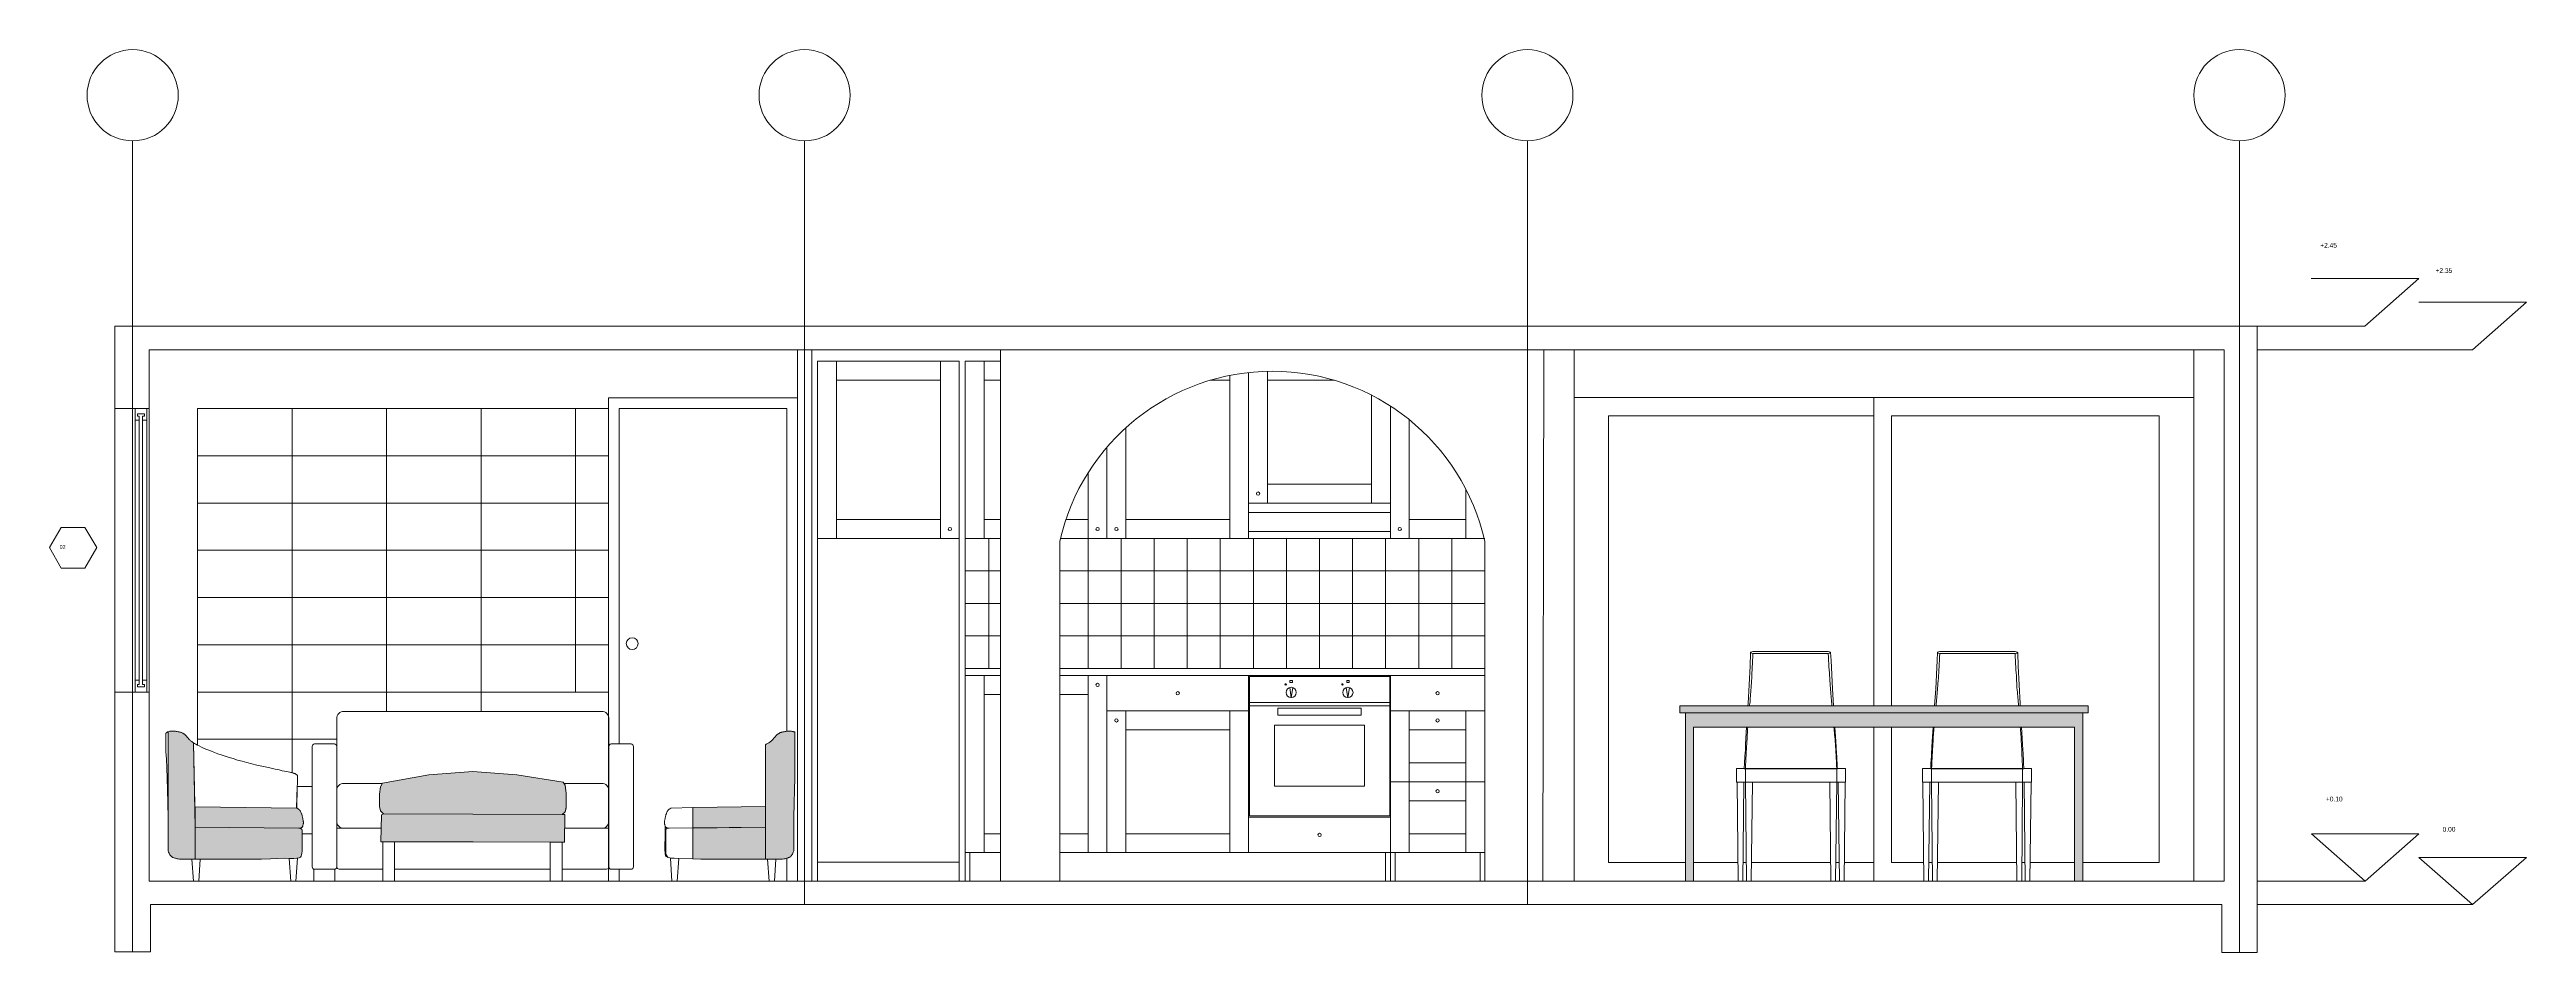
# Model space of a CAD drawing. Header units: centimetres. Extents: x -16179 to 12840, y -10704 to 3856.
# Drawn here: x 2052 to 3100, y -10693 to -10311 of the extents above; entities that cross this region are included whole.
import ezdxf

# ---------------------------------------------------------------- set-up
doc = ezdxf.new("R2010")
doc.units = ezdxf.units.CM
doc.header["$MEASUREMENT"] = 0
for name, color, linetype, lineweight in [('A-ELEV-MBE1_Num_Penna__7_Num_Penna__7_Num_Penna__7_Num_Penna__7_Num_Penna__7_Num_Penna__7_Num_Penna__7_Num_Penna__7_Num_Penna__7_Num_Penna__7_Num_Penna__7', 7, 'Continuous', 18), ('A-FURN_Num_Penna__8_Num_Penna__8_Num_Penna__8_Num_Penna__8_Num_Penna__8_Num_Penna__8_Num_Penna__8_Num_Penna__8_Num_Penna__8_Num_Penna__8', 8, 'Continuous', 18), ('A-FURN_Num_Penna__8_Num_Penna__8_Num_Penna__8_Num_Penna__8_Num_Penna__8_Num_Penna__8_Num_Penna__8_Num_Penna__8_Num_Penna__8_Num_Penna__8_Num_Penna__8', 8, 'Continuous', 18), ('A-SECT-MCUT_Num_Penna__7_Num_Penna__7_Num_Penna__7_Num_Penna__7_Num_Penna__7_Num_Penna__7_Num_Penna__7_Num_Penna__7_Num_Penna__7_Num_Penna__7', 7, 'Continuous', 18), ('A-WALL-FULL_Num_Penna__1_Num_Penna__255_Num_Penna__255_Num_Penna__255_Num_Penna__255_Num_Penna__255_Num_Penna__255_Num_Penna__255_Num_Penna__255_Num_Penna__255', 255, 'Continuous', 18), ('A-WALL-FULL_Num_Penna__7_Num_Penna__7_Num_Penna__7_Num_Penna__7_Num_Penna__7_Num_Penna__7_Num_Penna__7_Num_Penna__7_Num_Penna__7_Num_Penna__7', 7, 'Continuous', 18), ('A-WALL-FULL_Num_Penna__7_Num_Penna__7_Num_Penna__7_Num_Penna__7_Num_Penna__7_Num_Penna__7_Num_Penna__7_Num_Penna__7_Num_Penna__7_Num_Penna__7_Num_Penna__7', 7, 'Continuous', 18), ('AA - linee quote_Num_Penna__3_Num_Penna__3_Num_Penna__3_Num_Penna__3_Num_Penna__3_Num_Penna__3_Num_Penna__3_Num_Penna__3_Num_Penna__3_Num_Penna__3', 3, 'Continuous', 18), ('AA - montanti_Num_Penna__7_Num_Penna__7_Num_Penna__7_Num_Penna__7_Num_Penna__7_Num_Penna__7_Num_Penna__7_Num_Penna__7_Num_Penna__7_Num_Penna__7', 7, 'Continuous', 18), ('AA - pareti sezionate_Num_Penna__7_Num_Penna__7_Num_Penna__7_Num_Penna__7_Num_Penna__7_Num_Penna__7_Num_Penna__7_Num_Penna__7_Num_Penna__7_Num_Penna__7', 7, 'Continuous', 18), ('AA - serramenti e porte_Num_Penna__4_Num_Penna__4_Num_Penna__4_Num_Penna__4_Num_Penna__4_Num_Penna__4_Num_Penna__4_Num_Penna__4_Num_Penna__4_Num_Penna__4', 4, 'Continuous', 18), ('AA - struttura finestre_Num_Penna__6_Num_Penna__6_Num_Penna__6_Num_Penna__6_Num_Penna__6_Num_Penna__6_Num_Penna__6_Num_Penna__6_Num_Penna__6_Num_Penna__6', 6, 'Continuous', 18), ('AA pareti non sezionate_Num_Penna__2_Num_Penna__2_Num_Penna__2_Num_Penna__2_Num_Penna__2_Num_Penna__2_Num_Penna__2_Num_Penna__2_Num_Penna__2_Num_Penna__2', 2, 'Continuous', 18), ('AA- arredo_Num_Penna__8_Num_Penna__8_Num_Penna__8_Num_Penna__8_Num_Penna__8_Num_Penna__8_Num_Penna__8_Num_Penna__8_Num_Penna__8_Num_Penna__8', 8, 'Continuous', 18), ('SEZIONE ARREDO_Num_Penna__13_Num_Penna__13_Num_Penna__251_Num_Penna__251_Num_Penna__251_Num_Penna__251_Num_Penna__251_Num_Penna__251_Num_Penna__251_Num_Penna__251_Num_Penna__251', 251, 'Continuous', 18), ('SEZIONE ARREDO_Num_Penna__1_Num_Penna__255_Num_Penna__255_Num_Penna__255_Num_Penna__255_Num_Penna__255_Num_Penna__255_Num_Penna__255_Num_Penna__255_Num_Penna__255', 255, 'Continuous', 18), ('SEZIONE ARREDO_Num_Penna__251_Num_Penna__13_Num_Penna__251_Num_Penna__251_Num_Penna__251_Num_Penna__251_Num_Penna__251_Num_Penna__251_Num_Penna__251_Num_Penna__251_Num_Penna__251', 251, 'Continuous', 18), ('SEZIONE ARREDO_Num_Penna__2_Num_Penna__10_Num_Penna__252_Num_Penna__252_Num_Penna__252_Num_Penna__252_Num_Penna__252_Num_Penna__252_Num_Penna__252_Num_Penna__252_Num_Penna__252', 252, 'Continuous', 18)]:
    doc.layers.add(name, color=color, linetype=linetype, lineweight=lineweight)
doc.styles.add('GENERATED_STYLE_1', font='Arial.ttf')

msp = doc.modelspace()

# ---------------------------------------------------------------- hatches: boundary and pattern name
at = {"layer": 'SEZIONE ARREDO_Num_Penna__13_Num_Penna__13_Num_Penna__251_Num_Penna__251_Num_Penna__251_Num_Penna__251_Num_Penna__251_Num_Penna__251_Num_Penna__251_Num_Penna__251_Num_Penna__251', "linetype": 'Continuous', "lineweight": 18}
for points in [[(2914.6, -10589), (2741.8, -10589), (2741.8, -10591.9), (2914.6, -10591.9)], [(2912.4, -10591.9), (2744.1, -10591.9), (2744.1, -10663.1), (2747.6, -10663.1), (2747.6, -10598), (2908.9, -10598), (2908.9, -10663.1), (2912.4, -10663.1)]]:
    msp.add_hatch(color=251, dxfattribs=at).paths.add_polyline_path(points)
at = {"layer": 'SEZIONE ARREDO_Num_Penna__251_Num_Penna__13_Num_Penna__251_Num_Penna__251_Num_Penna__251_Num_Penna__251_Num_Penna__251_Num_Penna__251_Num_Penna__251_Num_Penna__251_Num_Penna__251', "linetype": 'Continuous', "lineweight": 18}
for points in [[(2101.7, -10634.2), (2101.7, -10636.2), (2101.8, -10643), (2101.7, -10650.3), (2101.9, -10650.9), (2102.2, -10651.3), (2102.3, -10651.7), (2102.5, -10652), (2102.7, -10652.3), (2102.9, -10652.5), (2103.1, -10652.7), (2103.3, -10652.8), (2103.5, -10653), (2103.7, -10653.1), (2103.9, -10653.2), (2104.2, -10653.3), (2104.5, -10653.4), (2104.8, -10653.5), (2105.1, -10653.6), (2105.5, -10653.7), (2106, -10653.7), (2106.5, -10653.8), (2107.3, -10653.8), (2108.3, -10653.8), (2109.6, -10653.9), (2111.4, -10653.9), (2113.2, -10653.9), (2113.2, -10637.2), (2112.5, -10604.6), (2112, -10604.3), (2111.7, -10604.1), (2111.4, -10603.9), (2111.2, -10603.7), (2111, -10603.5), (2110.8, -10603.4), (2110.6, -10603.2), (2109.7, -10602.1), (2109.6, -10601.9), (2109.4, -10601.7), (2109.2, -10601.5), (2109.1, -10601.4), (2108.9, -10601.2), (2108.7, -10601), (2108.5, -10600.9), (2108.3, -10600.8), (2108.1, -10600.6), (2107.9, -10600.5), (2107.7, -10600.4), (2107.4, -10600.3), (2107.2, -10600.2), (2106.9, -10600.1), (2106.7, -10600.1), (2106.4, -10600), (2105.9, -10599.9), (2105.3, -10599.8), (2104.8, -10599.7), (2104.3, -10599.7), (2104, -10599.7), (2103.8, -10599.7), (2103.5, -10599.7), (2103.3, -10599.7), (2102.9, -10599.7), (2102.4, -10599.7), (2102.1, -10599.8), (2101.9, -10599.9), (2101.7, -10599.9)], [(2354.6, -10631.6), (2354.6, -10653.9), (2359, -10653.9), (2360.1, -10653.8), (2361.1, -10653.8), (2361.9, -10653.8), (2362.4, -10653.7), (2362.9, -10653.7), (2363.2, -10653.6), (2363.6, -10653.5), (2363.9, -10653.4), (2364.2, -10653.3), (2364.4, -10653.2), (2364.7, -10653.1), (2364.9, -10653), (2365.1, -10652.8), (2365.3, -10652.7), (2365.5, -10652.5), (2365.7, -10652.3), (2365.8, -10652), (2366, -10651.7), (2366.2, -10651.3), (2366.4, -10650.9), (2366.6, -10650.3), (2366.6, -10643), (2366.7, -10636.2), (2366.8, -10630.1), (2366.9, -10624.5), (2367.1, -10619.5), (2367.1, -10618), (2367.1, -10600.1), (2367.1, -10600.1), (2366.9, -10600), (2366.8, -10600), (2366.6, -10599.9), (2366.5, -10599.9), (2366.3, -10599.8), (2365.9, -10599.8), (2365.5, -10599.7), (2365.1, -10599.7), (2364.8, -10599.7), (2364.6, -10599.7), (2364.3, -10599.7), (2363.8, -10599.7), (2363.3, -10599.8), (2362.8, -10599.8), (2362.2, -10599.9), (2362, -10600), (2361.7, -10600.1), (2361.4, -10600.1), (2361.2, -10600.2), (2360.9, -10600.3), (2360.7, -10600.4), (2360.5, -10600.5), (2360.3, -10600.6), (2360.1, -10600.8), (2359.9, -10600.9), (2359.7, -10601), (2359.5, -10601.2), (2359.3, -10601.4), (2359.1, -10601.5), (2359, -10601.7), (2358.8, -10601.9), (2358.5, -10602.3), (2357.9, -10603), (2357.7, -10603.2), (2357.6, -10603.4), (2357.4, -10603.5), (2357.2, -10603.7), (2357, -10603.9), (2356.7, -10604.1), (2356.4, -10604.3), (2356, -10604.6), (2355.5, -10604.9), (2354.9, -10605.2), (2354.6, -10605.4)], [(2230.7, -10616.7), (2212.1, -10618.2), (2192.5, -10621.7), (2191.7, -10623.2), (2191.2, -10626.3), (2191.2, -10631.5), (2191.6, -10633.4), (2192.9, -10634.6), (2268.6, -10634.9), (2269.8, -10633.8), (2270.2, -10632.3), (2270.2, -10627.4), (2270.2, -10626.1), (2269.8, -10622.6), (2269, -10621.3), (2249.4, -10618.1)], [(2113.2, -10631.7), (2113.2, -10637.2), (2113.2, -10640.3), (2157, -10640.8), (2157.2, -10640.8), (2157.4, -10640.8), (2157.6, -10640.7), (2157.8, -10640.7), (2158, -10640.6), (2158.2, -10640.5), (2158.3, -10640.4), (2158.4, -10640.3), (2158.6, -10640.2), (2158.6, -10640), (2158.7, -10639.9), (2158.8, -10639.7), (2158.8, -10639.4), (2158.9, -10639.1), (2158.9, -10638.9), (2159, -10638.7), (2159, -10638.5), (2159, -10638.3), (2159, -10638.1), (2158.9, -10637.9), (2158.9, -10637.7), (2158.9, -10637.4), (2158.8, -10636.8), (2158.6, -10636.2), (2158.4, -10635.5), (2158.3, -10635), (2158.2, -10634.6), (2158.1, -10634.4), (2158, -10634.2), (2157.9, -10634), (2157.8, -10633.7), (2157.7, -10633.5), (2157.5, -10633.3), (2157.3, -10633), (2157.1, -10632.8), (2156.8, -10632.5), (2156.4, -10632.3), (2156.2, -10632.2), (2156.2, -10631.4), (2156.2, -10630), (2156.2, -10628.6), (2156.1, -10632.2)], [(2354.6, -10640.3), (2354.6, -10631.6), (2323.9, -10632), (2323.9, -10640.6)], [(2113.2, -10637.2), (2113.2, -10653.9), (2116.6, -10653.9), (2124, -10653.9), (2128.3, -10653.9), (2132.7, -10653.8), (2137, -10653.8), (2141.2, -10653.8), (2145, -10653.7), (2148.2, -10653.6), (2150.8, -10653.5), (2153.2, -10653.6), (2154.9, -10653.6), (2156.2, -10653.5), (2157.2, -10653.3), (2157.7, -10653), (2158.1, -10652.6), (2158.2, -10652), (2158.3, -10651.3), (2158.4, -10650.5), (2158.4, -10649.5), (2158.4, -10648.5), (2158.5, -10647.5), (2158.5, -10645.4), (2158.5, -10642.9), (2158.5, -10642.4), (2158.5, -10641.9), (2158.4, -10641.6), (2158.4, -10641.4), (2158.3, -10641.2), (2158.2, -10641.1), (2158.1, -10641), (2158, -10640.9), (2157.8, -10640.9), (2157.6, -10640.8), (2157.4, -10640.8), (2157.1, -10640.8), (2113.2, -10640.3)], [(2268.6, -10634.9), (2192.9, -10634.6), (2192.1, -10635.1), (2191.8, -10646.5), (2230.8, -10646.5), (2263.5, -10646.6), (2269.5, -10646.7), (2269.7, -10635), (2268.6, -10634.9)], [(2354.6, -10640.3), (2323.9, -10640.6), (2323.9, -10653.7), (2327.2, -10653.8), (2331.3, -10653.8), (2335.7, -10653.8), (2340.1, -10653.9), (2344.4, -10653.9), (2351.8, -10653.9), (2354.6, -10653.9)]]:
    msp.add_hatch(color=251, dxfattribs=at).paths.add_polyline_path(points)

# ---------------------------------------------------------------- linework, layer by layer
at = {"layer": 'A-ELEV-MBE1_Num_Penna__7_Num_Penna__7_Num_Penna__7_Num_Penna__7_Num_Penna__7_Num_Penna__7_Num_Penna__7_Num_Penna__7_Num_Penna__7_Num_Penna__7_Num_Penna__7', "color": 7, "linetype": 'Continuous', "lineweight": 18, "flags": 128}
msp.add_lwpolyline([(2162.7, -10643.1), (2158.4, -10643.1)], dxfattribs=at)
at = {"layer": 'A-FURN_Num_Penna__8_Num_Penna__8_Num_Penna__8_Num_Penna__8_Num_Penna__8_Num_Penna__8_Num_Penna__8_Num_Penna__8_Num_Penna__8_Num_Penna__8', "color": 8, "linetype": 'Continuous', "lineweight": 18}
for p, q in [((2744.1, -10663.1), (2744.1, -10662.9)), ((2747.6, -10663.1), (2744.1, -10663.1)), ((2747.6, -10662.9), (2747.6, -10663.1)), ((2768.4, -10663.1), (2766.4, -10663.1)), ((2772, -10663.1), (2770, -10663.1)), ((2805.7, -10663.1), (2807.7, -10663.1)), ((2809.3, -10663.1), (2811.3, -10663.1)), ((2847.1, -10663.1), (2845.1, -10663.1)), ((2850.7, -10663.1), (2848.7, -10663.1)), ((2884.5, -10663.1), (2886.5, -10663.1))]:
    msp.add_line(p, q, dxfattribs=at)
at = {"layer": 'A-FURN_Num_Penna__8_Num_Penna__8_Num_Penna__8_Num_Penna__8_Num_Penna__8_Num_Penna__8_Num_Penna__8_Num_Penna__8_Num_Penna__8_Num_Penna__8_Num_Penna__8', "color": 8, "linetype": 'Continuous', "lineweight": 18}
msp.add_line((2914.6, -10591.9), (2914.6, -10589), dxfattribs=at)
at = {"layer": 'A-SECT-MCUT_Num_Penna__7_Num_Penna__7_Num_Penna__7_Num_Penna__7_Num_Penna__7_Num_Penna__7_Num_Penna__7_Num_Penna__7_Num_Penna__7_Num_Penna__7', "color": 7, "linetype": 'Continuous', "lineweight": 18}
msp.add_line((2669.2, -10438.2), (2684.2, -10438.2), dxfattribs=at)
at = {"layer": 'A-SECT-MCUT_Num_Penna__7_Num_Penna__7_Num_Penna__7_Num_Penna__7_Num_Penna__7_Num_Penna__7_Num_Penna__7_Num_Penna__7_Num_Penna__7_Num_Penna__7', "color": 7, "linetype": 'Continuous', "lineweight": 18, "flags": 128}
msp.add_lwpolyline([(2094.2, -10663.1), (2093.7, -10663.1)], dxfattribs=at)
at = {"layer": 'A-WALL-FULL_Num_Penna__1_Num_Penna__255_Num_Penna__255_Num_Penna__255_Num_Penna__255_Num_Penna__255_Num_Penna__255_Num_Penna__255_Num_Penna__255_Num_Penna__255', "color": 255, "linetype": 'Continuous', "lineweight": 18}
msp.add_line((2908.9, -10663.1), (2912.4, -10663.1), dxfattribs=at)
at = {"layer": 'A-WALL-FULL_Num_Penna__7_Num_Penna__7_Num_Penna__7_Num_Penna__7_Num_Penna__7_Num_Penna__7_Num_Penna__7_Num_Penna__7_Num_Penna__7_Num_Penna__7', "color": 7, "linetype": 'Continuous', "lineweight": 18}
for p, q in [((2683.7, -10663.1), (2972.2, -10663.1)), ((2888, -10663.1), (2890, -10663.1)), ((2669.2, -10673.1), (2971.2, -10673.1))]:
    msp.add_line(p, q, dxfattribs=at)
at = {"layer": 'A-WALL-FULL_Num_Penna__7_Num_Penna__7_Num_Penna__7_Num_Penna__7_Num_Penna__7_Num_Penna__7_Num_Penna__7_Num_Penna__7_Num_Penna__7_Num_Penna__7_Num_Penna__7', "color": 7, "linetype": 'Continuous', "lineweight": 18}
msp.add_line((2659.2, -10519.3), (2659.2, -10663.1), dxfattribs=at)
at = {"layer": 'AA - linee quote_Num_Penna__3_Num_Penna__3_Num_Penna__3_Num_Penna__3_Num_Penna__3_Num_Penna__3_Num_Penna__3_Num_Penna__3_Num_Penna__3_Num_Penna__3', "color": 3, "linetype": 'Continuous', "lineweight": 18}
for p, q in [((2086.7, -10693.1), (2086.7, -10349.8)), ((2371.2, -10673.1), (2371.2, -10349.8)), ((2677.2, -10673.1), (2677.2, -10349.8)), ((2978.7, -10693.1), (2978.7, -10349.8)), ((3054.6, -10408.1), (3009.1, -10408.1)), ((3031.8, -10428.2), (3054.6, -10408.1)), ((3100.2, -10418.1), (3054.7, -10418.1)), ((3077.4, -10438.2), (3100.2, -10418.1)), ((2986.2, -10428.2), (3031.8, -10428.2)), ((2986.2, -10438.2), (3031.9, -10438.2)), ((3031.9, -10438.2), (3077.4, -10438.2)), ((3009.2, -10643.1), (3031.9, -10663.1)), ((3054.7, -10643.1), (3009.2, -10643.1)), ((3031.9, -10663.1), (3054.7, -10643.1)), ((3054.7, -10653.1), (3077.4, -10673.1)), ((3100.2, -10653.1), (3054.7, -10653.1)), ((3077.4, -10673.1), (3100.2, -10653.1)), ((2986.2, -10663.1), (3031.9, -10663.1)), ((2986.2, -10673.1), (3077.4, -10673.1))]:
    msp.add_line(p, q, dxfattribs=at)
at = {"layer": 'AA - linee quote_Num_Penna__3_Num_Penna__3_Num_Penna__3_Num_Penna__3_Num_Penna__3_Num_Penna__3_Num_Penna__3_Num_Penna__3_Num_Penna__3_Num_Penna__3', "color": 3, "linetype": 'Continuous', "lineweight": 18, "flags": 128}
msp.add_lwpolyline([(2071.5, -10522), (2066.5, -10513.4), (2056.5, -10513.4), (2051.5, -10522), (2056.5, -10530.7), (2066.5, -10530.7)], close=True, dxfattribs=at)
at = {"layer": 'AA - linee quote_Num_Penna__3_Num_Penna__3_Num_Penna__3_Num_Penna__3_Num_Penna__3_Num_Penna__3_Num_Penna__3_Num_Penna__3_Num_Penna__3_Num_Penna__3', "color": 3, "linetype": 'Continuous', "lineweight": 18}
for centre in [(2086.7, -10330.5), (2371.2, -10330.5), (2677.2, -10330.5), (2978.7, -10330.5)]:
    msp.add_circle(centre, 19.3, dxfattribs=at)
at = {"layer": 'AA - montanti_Num_Penna__7_Num_Penna__7_Num_Penna__7_Num_Penna__7_Num_Penna__7_Num_Penna__7_Num_Penna__7_Num_Penna__7_Num_Penna__7_Num_Penna__7', "color": 7, "linetype": 'Continuous', "lineweight": 18}
for p, q in [((2087.7, -10468.1), (2087.7, -10463.1)), ((2092.7, -10468.1), (2092.7, -10463.1)), ((2089.5, -10468.1), (2087.7, -10468.1)), ((2092.7, -10468.1), (2090.8, -10468.1)), ((2089.5, -10578.1), (2087.7, -10578.1)), ((2087.7, -10578.1), (2087.7, -10583.1)), ((2092.7, -10578.1), (2090.8, -10578.1)), ((2092.7, -10583.1), (2092.7, -10578.1))]:
    msp.add_line(p, q, dxfattribs=at)
at = {"layer": 'AA - pareti sezionate_Num_Penna__7_Num_Penna__7_Num_Penna__7_Num_Penna__7_Num_Penna__7_Num_Penna__7_Num_Penna__7_Num_Penna__7_Num_Penna__7_Num_Penna__7', "color": 7, "linetype": 'Continuous', "lineweight": 18}
for p, q in [((2684.2, -10428.2), (2079.2, -10428.2)), ((2079.2, -10428.2), (2079.2, -10463.1)), ((2683.7, -10428.2), (2986.2, -10428.2)), ((2986.2, -10428.2), (2986.2, -10693.3)), ((2093.7, -10438.2), (2093.7, -10463.1)), ((2094.2, -10438.2), (2669.2, -10438.2)), ((2684.2, -10438.2), (2972.2, -10438.2)), ((2972.2, -10438.2), (2972.2, -10663.1)), ((2093.7, -10463.1), (2079.2, -10463.1)), ((2093.7, -10583.1), (2079.2, -10583.1)), ((2079.2, -10583.1), (2079.2, -10663.1)), ((2093.7, -10663.1), (2093.7, -10583.1)), ((2741.8, -10589), (2770.6, -10589)), ((2741.8, -10591.9), (2741.8, -10589)), ((2770.6, -10589), (2849.6, -10589)), ((2849.6, -10589), (2885.8, -10589)), ((2885.8, -10589), (2914.6, -10589)), ((2101.6, -10600), (2101.7, -10599.9)), ((2101.7, -10599.9), (2101.9, -10599.9)), ((2101.9, -10599.9), (2102.1, -10599.8)), ((2102.1, -10599.8), (2102.2, -10599.8)), ((2102.2, -10599.8), (2102.4, -10599.7)), ((2102.4, -10599.7), (2102.6, -10599.7)), ((2102.6, -10599.7), (2102.9, -10599.7)), ((2102.9, -10599.7), (2103.1, -10599.7)), ((2103.1, -10599.7), (2103.3, -10599.7)), ((2103.3, -10599.7), (2103.5, -10599.7)), ((2103.5, -10599.7), (2103.8, -10599.7)), ((2103.8, -10599.7), (2104, -10599.7)), ((2104, -10599.7), (2104.3, -10599.7)), ((2104.3, -10599.7), (2104.5, -10599.7)), ((2104.5, -10599.7), (2104.8, -10599.7)), ((2104.8, -10599.7), (2105.1, -10599.8)), ((2105.1, -10599.8), (2105.3, -10599.8)), ((2105.3, -10599.8), (2105.6, -10599.8)), ((2105.6, -10599.8), (2105.9, -10599.9)), ((2105.9, -10599.9), (2106.1, -10599.9)), ((2106.1, -10599.9), (2106.4, -10600)), ((2106.4, -10600), (2106.7, -10600.1)), ((2106.7, -10600.1), (2106.9, -10600.1)), ((2106.9, -10600.1), (2107.2, -10600.2)), ((2107.2, -10600.2), (2107.4, -10600.3)), ((2107.4, -10600.3), (2107.7, -10600.4)), ((2107.7, -10600.4), (2107.9, -10600.5)), ((2107.9, -10600.5), (2108.1, -10600.6)), ((2108.1, -10600.6), (2108.3, -10600.8)), ((2108.3, -10600.8), (2108.5, -10600.9)), ((2108.5, -10600.9), (2108.7, -10601)), ((2108.7, -10601), (2108.9, -10601.2)), ((2108.9, -10601.2), (2109.1, -10601.4)), ((2109.1, -10601.4), (2109.2, -10601.5)), ((2109.2, -10601.5), (2109.4, -10601.7)), ((2109.4, -10601.7), (2109.6, -10601.9)), ((2109.6, -10601.9), (2109.7, -10602.1)), ((2109.7, -10602.1), (2109.9, -10602.3)), ((2109.9, -10602.3), (2110, -10602.4)), ((2770.4, -10591.9), (2741.8, -10591.9)), ((2744.1, -10662.9), (2744.1, -10591.9)), ((2747.6, -10598), (2747.6, -10662.9)), ((2747.6, -10598), (2770, -10598)), ((2770, -10598), (2848.9, -10598)), ((2849.4, -10591.9), (2770.4, -10591.9)), ((2848.9, -10598), (2886.4, -10598)), ((2849.4, -10591.9), (2886, -10591.9)), ((2914.6, -10591.9), (2886, -10591.9)), ((2886.4, -10598), (2908.9, -10598)), ((2908.9, -10598), (2908.9, -10663.1)), ((2912.4, -10663.1), (2912.4, -10591.9)), ((2110, -10602.4), (2110.2, -10602.6)), ((2110.2, -10602.6), (2110.3, -10602.8)), ((2110.3, -10602.8), (2110.5, -10603)), ((2110.5, -10603), (2110.6, -10603.2)), ((2110.6, -10603.2), (2110.8, -10603.4)), ((2110.8, -10603.4), (2111, -10603.5)), ((2111, -10603.5), (2111.2, -10603.7)), ((2111.2, -10603.7), (2111.4, -10603.9)), ((2111.4, -10603.9), (2111.7, -10604.1)), ((2111.7, -10604.1), (2112, -10604.3)), ((2112, -10604.3), (2112.4, -10604.6)), ((2113.2, -10640.3), (2112.5, -10604.6)), ((2354.6, -10605.4), (2354.6, -10640.3)), ((2156.1, -10632.2), (2113.2, -10631.7)), ((2101.8, -10643), (2101.7, -10636.2)), ((2101.7, -10650.3), (2101.8, -10643)), ((2157, -10640.8), (2113.2, -10640.3)), ((2101.9, -10650.9), (2101.7, -10650.3)), ((2102.2, -10651.3), (2101.9, -10650.9)), ((2102.3, -10651.7), (2102.2, -10651.3)), ((2102.5, -10652), (2102.3, -10651.7)), ((2102.7, -10652.3), (2102.5, -10652)), ((2102.9, -10652.5), (2102.7, -10652.3)), ((2103.1, -10652.7), (2102.9, -10652.5)), ((2103.3, -10652.8), (2103.1, -10652.7)), ((2103.5, -10653), (2103.3, -10652.8)), ((2103.7, -10653.1), (2103.5, -10653)), ((2103.9, -10653.2), (2103.7, -10653.1)), ((2104.2, -10653.3), (2103.9, -10653.2)), ((2104.5, -10653.4), (2104.2, -10653.3)), ((2104.8, -10653.5), (2104.5, -10653.4)), ((2105.1, -10653.6), (2104.8, -10653.5)), ((2105.5, -10653.7), (2105.1, -10653.6)), ((2106, -10653.7), (2105.5, -10653.7)), ((2106.5, -10653.8), (2106, -10653.7)), ((2107.3, -10653.8), (2106.5, -10653.8)), ((2108.3, -10653.8), (2107.3, -10653.8)), ((2109.6, -10653.9), (2108.3, -10653.8)), ((2111.4, -10653.9), (2109.6, -10653.9)), ((2113.7, -10653.9), (2111.4, -10653.9)), ((2116.6, -10653.9), (2113.7, -10653.9)), ((2120, -10653.9), (2116.6, -10653.9)), ((2124, -10653.9), (2120, -10653.9)), ((2128.3, -10653.9), (2124, -10653.9)), ((2132.7, -10653.8), (2128.3, -10653.9)), ((2137, -10653.8), (2132.7, -10653.8)), ((2141.2, -10653.8), (2137, -10653.8)), ((2145, -10653.7), (2141.2, -10653.8)), ((2148.2, -10653.6), (2145, -10653.7)), ((2150.8, -10653.5), (2148.2, -10653.6)), ((2079.2, -10693.1), (2079.2, -10663.1)), ((2094.2, -10673.1), (2094.2, -10693.1)), ((2971.2, -10673.1), (2971.2, -10693.3)), ((2094.2, -10693.1), (2079.2, -10693.1)), ((2093.7, -10693.1), (2079.7, -10693.1)), ((2986.2, -10693.3), (2971.2, -10693.3))]:
    msp.add_line(p, q, dxfattribs=at)
at = {"layer": 'AA - pareti sezionate_Num_Penna__7_Num_Penna__7_Num_Penna__7_Num_Penna__7_Num_Penna__7_Num_Penna__7_Num_Penna__7_Num_Penna__7_Num_Penna__7_Num_Penna__7', "color": 7, "linetype": 'Continuous', "lineweight": 18, "flags": 128}
for points in [[(2101.7, -10634.2), (2101.7, -10636.2), (2101.8, -10643), (2101.7, -10650.3), (2101.9, -10650.9), (2102.2, -10651.3), (2102.3, -10651.7), (2102.5, -10652), (2102.7, -10652.3), (2102.9, -10652.5), (2103.1, -10652.7), (2103.3, -10652.8), (2103.5, -10653), (2103.7, -10653.1), (2103.9, -10653.2), (2104.2, -10653.3), (2104.5, -10653.4), (2104.8, -10653.5), (2105.1, -10653.6), (2105.5, -10653.7), (2106, -10653.7), (2106.5, -10653.8), (2107.3, -10653.8), (2108.3, -10653.8), (2109.6, -10653.9), (2111.4, -10653.9), (2113.2, -10653.9), (2113.2, -10637.2), (2112.5, -10604.6), (2112.4, -10604.6), (2112, -10604.3), (2111.7, -10604.1), (2111.4, -10603.9), (2111.2, -10603.7), (2111, -10603.5), (2110.8, -10603.4), (2110.6, -10603.2), (2110.5, -10603), (2110.3, -10602.8), (2110.2, -10602.6), (2110, -10602.4), (2109.9, -10602.3), (2109.7, -10602.1), (2109.6, -10601.9), (2109.4, -10601.7), (2109.2, -10601.5), (2109.1, -10601.4), (2108.9, -10601.2), (2108.7, -10601), (2108.5, -10600.9), (2108.3, -10600.8), (2108.1, -10600.6), (2107.9, -10600.5), (2107.7, -10600.4), (2107.4, -10600.3), (2107.2, -10600.2), (2106.9, -10600.1), (2106.7, -10600.1), (2106.4, -10600), (2106.1, -10599.9), (2105.9, -10599.9), (2105.6, -10599.8), (2105.3, -10599.8), (2105.1, -10599.8), (2104.8, -10599.7), (2104.5, -10599.7), (2104.3, -10599.7), (2104, -10599.7), (2103.8, -10599.7), (2103.5, -10599.7), (2103.3, -10599.7), (2103.1, -10599.7), (2102.9, -10599.7), (2102.6, -10599.7), (2102.4, -10599.7), (2102.2, -10599.8), (2102.1, -10599.8), (2101.9, -10599.9), (2101.7, -10599.9), (2101.7, -10599.9)], [(2359, -10653.9), (2359, -10653.9), (2360.1, -10653.8), (2361.1, -10653.8), (2361.9, -10653.8), (2362.4, -10653.7), (2362.9, -10653.7), (2363.2, -10653.6), (2363.6, -10653.5), (2363.9, -10653.4), (2364.2, -10653.3), (2364.4, -10653.2), (2364.7, -10653.1), (2364.9, -10653), (2365.1, -10652.8), (2365.3, -10652.7), (2365.5, -10652.5), (2365.7, -10652.3), (2365.8, -10652), (2366, -10651.7), (2366.2, -10651.3), (2366.4, -10650.9), (2366.6, -10650.3), (2366.6, -10643), (2366.7, -10636.2), (2366.8, -10630.1), (2366.9, -10624.5), (2367.1, -10619.5), (2367.1, -10618), (2367.1, -10600.1), (2367.1, -10600.1), (2366.9, -10600), (2366.8, -10600), (2366.6, -10599.9), (2366.5, -10599.9), (2366.3, -10599.8), (2366.1, -10599.8), (2365.9, -10599.8), (2365.7, -10599.7), (2365.5, -10599.7), (2365.3, -10599.7), (2365.1, -10599.7), (2364.8, -10599.7), (2364.6, -10599.7), (2364.3, -10599.7), (2364.1, -10599.7), (2363.8, -10599.7), (2363.6, -10599.7), (2363.3, -10599.8), (2363, -10599.8), (2362.8, -10599.8), (2362.5, -10599.9), (2362.2, -10599.9), (2362, -10600), (2361.7, -10600.1), (2361.4, -10600.1), (2361.2, -10600.2), (2360.9, -10600.3), (2360.7, -10600.4), (2360.5, -10600.5), (2360.3, -10600.6), (2360.1, -10600.8), (2359.9, -10600.9), (2359.7, -10601), (2359.5, -10601.2), (2359.3, -10601.4), (2359.1, -10601.5), (2359, -10601.7), (2358.8, -10601.9), (2358.7, -10602.1), (2358.5, -10602.3), (2358.3, -10602.4), (2358.2, -10602.6), (2358, -10602.8), (2357.9, -10603), (2357.7, -10603.2), (2357.6, -10603.4), (2357.4, -10603.5), (2357.2, -10603.7), (2357, -10603.9), (2356.7, -10604.1), (2356.4, -10604.3), (2356, -10604.6), (2355.5, -10604.9), (2354.9, -10605.2), (2354.6, -10605.4), (2354.6, -10631.6), (2354.6, -10631.6), (2354.6, -10640.3), (2354.6, -10653.9), (2354.7, -10653.9), (2355.5, -10653.9), (2355.5, -10653.9)], [(2230.7, -10616.7), (2212.1, -10618.2), (2192.5, -10621.7), (2191.7, -10623.2), (2191.2, -10626.3), (2191.2, -10631.5), (2191.6, -10633.4), (2192.9, -10634.6), (2268.6, -10634.9), (2269.8, -10633.8), (2270.2, -10632.3), (2270.2, -10627.4), (2270.2, -10626.1), (2269.8, -10622.6), (2269, -10621.3), (2249.4, -10618.1)], [(2354.6, -10640.3), (2354.6, -10631.6), (2323.9, -10632), (2323.9, -10640.6)], [(2158.5, -10643.1), (2158.5, -10642.9), (2158.5, -10642.4), (2158.5, -10641.9), (2158.4, -10641.6), (2158.4, -10641.4), (2158.3, -10641.2), (2158.2, -10641.1), (2158.1, -10641), (2158, -10640.9), (2157.8, -10640.9), (2157.6, -10640.8), (2157.4, -10640.8), (2157.2, -10640.8), (2157.1, -10640.8), (2157, -10640.8), (2157, -10640.8), (2113.2, -10640.3), (2113.2, -10637.2), (2113.2, -10653.9), (2113.7, -10653.9), (2116.6, -10653.9), (2120, -10653.9), (2124, -10653.9), (2128.3, -10653.9), (2132.7, -10653.8), (2137, -10653.8), (2141.2, -10653.8), (2145, -10653.7), (2148.2, -10653.6), (2150.8, -10653.5), (2153.2, -10653.6), (2154.9, -10653.6), (2156.2, -10653.5), (2157.2, -10653.3), (2157.7, -10653), (2158.1, -10652.6), (2158.2, -10652), (2158.3, -10651.3), (2158.4, -10650.5), (2158.4, -10649.5), (2158.4, -10648.5), (2158.5, -10647.5), (2158.5, -10646.4), (2158.5, -10645.4), (2158.5, -10644.4), (2158.5, -10643.6)], [(2268.6, -10634.9), (2192.9, -10634.6), (2192.1, -10635.1), (2191.8, -10646.5), (2230.8, -10646.5), (2263.5, -10646.6), (2269.5, -10646.7), (2269.7, -10635), (2268.6, -10634.9)], [(2354.6, -10640.3), (2323.9, -10640.6), (2323.9, -10653.7), (2327.2, -10653.8), (2331.3, -10653.8), (2335.7, -10653.8), (2340.1, -10653.9), (2344.4, -10653.9), (2348.3, -10653.9), (2351.8, -10653.9), (2354.6, -10653.9)]]:
    msp.add_lwpolyline(points, close=True, dxfattribs=at)
for points in [[(2192.9, -10634.6), (2191.6, -10633.4), (2191.2, -10631.5), (2191.2, -10626.3), (2191.7, -10623.2), (2192.5, -10621.7), (2212.1, -10618.2), (2230.7, -10616.7), (2249.4, -10618.1), (2269, -10621.3), (2269.8, -10622.6), (2270.2, -10626.1), (2270.3, -10631.9), (2269.8, -10633.8), (2268.6, -10634.9), (2192.9, -10634.6), (2192.1, -10635.1), (2191.8, -10646.5), (2230.8, -10646.5), (2263.5, -10646.6), (2269.5, -10646.7), (2269.7, -10635), (2268.6, -10634.9)], [(2150.8, -10653.5), (2153.2, -10653.6), (2154.9, -10653.6), (2156.2, -10653.5), (2157.2, -10653.3), (2157.7, -10653), (2158.1, -10652.6), (2158.2, -10652), (2158.3, -10651.3), (2158.4, -10650.5), (2158.4, -10649.5), (2158.4, -10648.5), (2158.5, -10647.5), (2158.5, -10646.4), (2158.5, -10645.4), (2158.5, -10644.4), (2158.5, -10643.6), (2158.5, -10642.9), (2158.5, -10642.4), (2158.5, -10641.9), (2158.4, -10641.6), (2158.4, -10641.4), (2158.3, -10641.2), (2158.2, -10641.1), (2158.1, -10641), (2158, -10640.9), (2157.8, -10640.9), (2157.6, -10640.8), (2157.4, -10640.8), (2157.2, -10640.8), (2157.1, -10640.8), (2157, -10640.8), (2157, -10640.8), (2157, -10640.8), (2157.1, -10640.8), (2157.2, -10640.8), (2157.4, -10640.8), (2157.6, -10640.7), (2157.8, -10640.7), (2158, -10640.6), (2158.2, -10640.5), (2158.3, -10640.4), (2158.4, -10640.3), (2158.6, -10640.2), (2158.6, -10640), (2158.7, -10639.9), (2158.8, -10639.7), (2158.8, -10639.6), (2158.8, -10639.4), (2158.9, -10639.2), (2158.9, -10639.1), (2158.9, -10638.9), (2159, -10638.7), (2159, -10638.5), (2159, -10638.3), (2159, -10638.1), (2158.9, -10637.9), (2158.9, -10637.7), (2158.9, -10637.4), (2158.8, -10637.1), (2158.8, -10636.8), (2158.7, -10636.5), (2158.6, -10636.2), (2158.6, -10636), (2158.5, -10635.7), (2158.4, -10635.5), (2158.4, -10635.2), (2158.3, -10635), (2158.3, -10634.8), (2158.2, -10634.6), (2158.1, -10634.4), (2158, -10634.2), (2157.9, -10634), (2157.8, -10633.7), (2157.7, -10633.5), (2157.5, -10633.3), (2157.3, -10633), (2157.1, -10632.8), (2156.8, -10632.5), (2156.4, -10632.3), (2156.2, -10632.2)], [(2093.7, -10663.1), (2972.2, -10663.1)], [(2669.2, -10673.1), (2094.2, -10673.1)]]:
    msp.add_lwpolyline(points, dxfattribs=at)
at = {"layer": 'AA - serramenti e porte_Num_Penna__4_Num_Penna__4_Num_Penna__4_Num_Penna__4_Num_Penna__4_Num_Penna__4_Num_Penna__4_Num_Penna__4_Num_Penna__4_Num_Penna__4', "color": 4, "linetype": 'Continuous', "lineweight": 18}
for p, q in [((2288.2, -10458.6), (2288.2, -10663.1)), ((2368.2, -10458.6), (2288.2, -10458.6)), ((2342.2, -10463.1), (2292.7, -10463.1)), ((2363.7, -10463.1), (2292.7, -10463.1)), ((2292.7, -10605.1), (2292.7, -10463.1)), ((2363.7, -10599.7), (2363.7, -10463.1)), ((2697, -10458.4), (2827.8, -10458.4)), ((2823.9, -10466.2), (2823.9, -10458.4)), ((2827.8, -10458.4), (2959.4, -10458.4)), ((2087.7, -10468.1), (2087.7, -10578.1)), ((2092.7, -10468.1), (2092.7, -10578.1)), ((2711.5, -10466.2), (2823.9, -10466.2)), ((2711.5, -10466.2), (2711.5, -10655.3)), ((2823.9, -10589), (2823.9, -10466.2)), ((2831.4, -10466.2), (2944.7, -10466.2)), ((2831.4, -10589), (2831.4, -10466.2)), ((2944.7, -10466.2), (2944.7, -10655.3)), ((2823.9, -10663.1), (2823.9, -10598)), ((2831.4, -10598), (2831.4, -10655.3)), ((2363.7, -10663.1), (2363.7, -10653.5)), ((2292.7, -10663.1), (2292.7, -10658.1)), ((2711.5, -10655.3), (2744.1, -10655.3)), ((2747.6, -10655.3), (2766.3, -10655.3)), ((2768.5, -10655.3), (2769.9, -10655.3)), ((2772.1, -10655.3), (2805.6, -10655.3)), ((2807.8, -10655.3), (2809.2, -10655.3)), ((2811.4, -10655.3), (2823.9, -10655.3)), ((2811.4, -10655.3), (2823.9, -10655.3)), ((2831.4, -10655.3), (2845.1, -10655.3)), ((2847.2, -10655.3), (2848.6, -10655.3)), ((2847.2, -10655.3), (2848.6, -10655.3)), ((2850.8, -10655.3), (2884.4, -10655.3)), ((2886.5, -10655.3), (2887.9, -10655.3)), ((2886.5, -10655.3), (2887.9, -10655.3)), ((2890.1, -10655.3), (2908.9, -10655.3)), ((2890.1, -10655.3), (2908.9, -10655.3)), ((2912.4, -10655.3), (2944.7, -10655.3))]:
    msp.add_line(p, q, dxfattribs=at)
msp.add_circle((2298.2, -10562.6), 2.5, dxfattribs=at)
at = {"layer": 'AA - struttura finestre_Num_Penna__6_Num_Penna__6_Num_Penna__6_Num_Penna__6_Num_Penna__6_Num_Penna__6_Num_Penna__6_Num_Penna__6_Num_Penna__6_Num_Penna__6', "color": 6, "linetype": 'Continuous', "lineweight": 18}
for p, q in [((2090.2, -10465.3), (2088.7, -10465.3)), ((2088.7, -10465.3), (2088.7, -10466.3)), ((2090.2, -10465.3), (2091.7, -10465.3)), ((2091.7, -10465.3), (2091.7, -10466.3)), ((2088.7, -10466.3), (2089.5, -10466.3)), ((2089.5, -10466.3), (2089.5, -10468.1)), ((2089.5, -10468.1), (2089.5, -10578.1)), ((2091.7, -10466.3), (2090.8, -10466.3)), ((2090.8, -10466.3), (2090.8, -10468.1)), ((2090.8, -10578.1), (2090.8, -10468.1)), ((2088.7, -10579.9), (2089.5, -10579.9)), ((2090.2, -10580.9), (2088.7, -10580.9)), ((2089.5, -10579.9), (2089.5, -10578.1)), ((2090.2, -10580.9), (2091.7, -10580.9)), ((2090.8, -10579.9), (2090.8, -10578.1)), ((2091.7, -10579.9), (2090.8, -10579.9)), ((2091.7, -10580.9), (2091.7, -10579.9))]:
    msp.add_line(p, q, dxfattribs=at)
at = {"layer": 'AA pareti non sezionate_Num_Penna__2_Num_Penna__2_Num_Penna__2_Num_Penna__2_Num_Penna__2_Num_Penna__2_Num_Penna__2_Num_Penna__2_Num_Penna__2_Num_Penna__2', "color": 2, "linetype": 'Continuous', "lineweight": 18}
for p, q in [((2368.2, -10438.2), (2368.2, -10663.1)), ((2374.2, -10438.2), (2374.2, -10663.1)), ((2684.2, -10438.2), (2683.7, -10663.1)), ((2697, -10563.4), (2697, -10438.2)), ((2959.4, -10438.2), (2959.4, -10663.1)), ((2659.2, -10519.3), (2659.2, -10663.1)), ((2697, -10563.4), (2697, -10663.1))]:
    msp.add_line(p, q, dxfattribs=at)
at = {"layer": 'AA pareti non sezionate_Num_Penna__2_Num_Penna__2_Num_Penna__2_Num_Penna__2_Num_Penna__2_Num_Penna__2_Num_Penna__2_Num_Penna__2_Num_Penna__2_Num_Penna__2', "color": 2, "linetype": 'Continuous', "lineweight": 18, "flags": 128}
msp.add_lwpolyline([(2454.2, -10438.2), (2454.2, -10663.1), (2479.2, -10663.1), (2479.2, -10519.3)], dxfattribs=at)
at = {"layer": 'AA pareti non sezionate_Num_Penna__2_Num_Penna__2_Num_Penna__2_Num_Penna__2_Num_Penna__2_Num_Penna__2_Num_Penna__2_Num_Penna__2_Num_Penna__2_Num_Penna__2', "color": 2, "linetype": 'Continuous', "lineweight": 18}
msp.add_arc((2569.2, -10539.5), 92.2, 12.6638, 167.3362, dxfattribs=at)
at = {"layer": 'AA- arredo_Num_Penna__8_Num_Penna__8_Num_Penna__8_Num_Penna__8_Num_Penna__8_Num_Penna__8_Num_Penna__8_Num_Penna__8_Num_Penna__8_Num_Penna__8', "color": 8, "linetype": 'Continuous', "lineweight": 18}
for p, q in [((2376.7, -10443.1), (2376.7, -10663.1)), ((2436.7, -10443.1), (2376.7, -10443.1)), ((2384.7, -10443.1), (2384.7, -10518.1)), ((2428.7, -10443.1), (2428.7, -10518.1)), ((2436.7, -10443.1), (2436.7, -10663.1)), ((2439.2, -10443.1), (2454.2, -10443.1)), ((2439.2, -10443.1), (2439.2, -10518.1)), ((2447.2, -10443.1), (2447.2, -10518.1)), ((2384.7, -10451.1), (2428.7, -10451.1)), ((2447.2, -10451.1), (2454.2, -10451.1)), ((2542.9, -10451.1), (2551.2, -10451.1)), ((2551.2, -10449), (2551.2, -10518.1)), ((2559.2, -10447.8), (2559.2, -10518.1)), ((2567.2, -10447.3), (2567.2, -10503.1)), ((2567.2, -10451.1), (2595.5, -10451.1)), ((2079.2, -10463.1), (2079.2, -10583.1)), ((2093.7, -10463.1), (2093.7, -10583.1)), ((2611.2, -10457.4), (2611.2, -10503.1)), ((2619.2, -10462), (2619.2, -10518.1)), ((2507.2, -10471.2), (2507.2, -10518.1)), ((2627.2, -10467.8), (2627.2, -10518.1)), ((2499.2, -10479.4), (2499.2, -10518.1)), ((2491.2, -10490.3), (2491.2, -10518.1)), ((2567.2, -10495.1), (2611.2, -10495.1)), ((2651.2, -10497.3), (2651.2, -10518.1)), ((2559.2, -10503.1), (2619.2, -10503.1)), ((2559.2, -10507.1), (2619.2, -10507.1)), ((2436.7, -10518.1), (2376.7, -10518.1)), ((2384.7, -10510.1), (2428.7, -10510.1)), ((2439.2, -10518.1), (2454.2, -10518.1)), ((2439.2, -10518.1), (2439.2, -10573.1)), ((2447.2, -10510.1), (2454.2, -10510.1)), ((2449.2, -10518.1), (2449.2, -10573.1)), ((2479.5, -10518.1), (2659.2, -10518.1)), ((2481.8, -10510.1), (2491.2, -10510.1)), ((2491.2, -10518.1), (2491.2, -10573.1)), ((2505.2, -10518.1), (2505.2, -10573.1)), ((2507.2, -10510.1), (2551.2, -10510.1)), ((2519.2, -10518.1), (2519.2, -10573.1)), ((2533.2, -10518.1), (2533.2, -10573.1)), ((2547.2, -10518.1), (2547.2, -10573.1)), ((2559.2, -10515.1), (2619.2, -10515.1)), ((2561.2, -10518.1), (2561.2, -10573.1)), ((2575.2, -10518.1), (2575.2, -10573.1)), ((2589.2, -10518.1), (2589.2, -10573.1)), ((2603.2, -10518.1), (2603.2, -10573.1)), ((2617.2, -10518.1), (2617.2, -10573.1)), ((2627.2, -10510.1), (2651.2, -10510.1)), ((2631.2, -10518.1), (2631.2, -10573.1)), ((2645.2, -10518.1), (2645.2, -10573.1)), ((2454.2, -10531.8), (2439.2, -10531.8)), ((2659.2, -10531.8), (2479.2, -10531.8)), ((2454.2, -10545.6), (2439.2, -10545.6)), ((2659.2, -10545.6), (2479.2, -10545.6)), ((2454.2, -10559.3), (2439.2, -10559.3)), ((2659.2, -10559.3), (2479.2, -10559.3)), ((2772.7, -10566), (2804.6, -10566)), ((2804.6, -10566.8), (2772.7, -10566.8)), ((2850.8, -10566.4), (2851, -10566.6)), ((2883.7, -10566), (2851.8, -10566)), ((2851.8, -10566.8), (2883.7, -10566.8)), ((2439.2, -10573.1), (2439.2, -10651.1)), ((2454.2, -10573.1), (2439.2, -10573.1)), ((2454.2, -10576.1), (2439.2, -10576.1)), ((2447.2, -10576.1), (2447.2, -10651.1)), ((2659.2, -10573.1), (2479.2, -10573.1)), ((2659.2, -10576.1), (2479.2, -10576.1)), ((2491.2, -10576.1), (2491.2, -10651.1)), ((2499.2, -10576.1), (2499.2, -10651.1)), ((2559.2, -10576.1), (2559.2, -10651.1)), ((2559.5, -10576.6), (2618.9, -10576.6)), ((2559.5, -10576.6), (2559.5, -10635.5)), ((2577.2, -10585.5), (2576.6, -10581.2)), ((2576.7, -10578.2), (2577.7, -10578.2)), ((2576.7, -10579.1), (2576.7, -10578.2)), ((2577.7, -10579.1), (2576.7, -10579.1)), ((2577.2, -10585.5), (2577.9, -10581.2)), ((2577.7, -10578.2), (2577.7, -10579.1)), ((2579.2, -10573.1), (2659.2, -10573.1)), ((2601.2, -10585.5), (2600.5, -10581.2)), ((2600.7, -10578.2), (2601.7, -10578.2)), ((2600.7, -10579.1), (2600.7, -10578.2)), ((2601.7, -10579.1), (2600.7, -10579.1)), ((2601.2, -10585.5), (2601.9, -10581.2)), ((2601.7, -10578.2), (2601.7, -10579.1)), ((2618.9, -10576.6), (2618.9, -10635.5)), ((2619.2, -10576.1), (2619.2, -10663.1)), ((2454.2, -10584.1), (2447.2, -10584.1)), ((2491.2, -10584.1), (2479.2, -10584.1)), ((2559.2, -10591.1), (2499.2, -10591.1)), ((2507.2, -10591.1), (2507.2, -10651.1)), ((2551.2, -10591.1), (2551.2, -10651.1)), ((2559.5, -10587.6), (2618.9, -10587.6)), ((2559.5, -10588.9), (2618.9, -10588.9)), ((2571.5, -10590), (2606.9, -10590)), ((2571.5, -10592.9), (2571.5, -10590)), ((2606.9, -10590), (2606.9, -10592.9)), ((2659.2, -10591.1), (2619.2, -10591.1)), ((2627.2, -10591.1), (2627.2, -10651.1)), ((2651.2, -10591.1), (2651.2, -10651.1)), ((2100.7, -10601.1), (2100.8, -10600.7)), ((2100.7, -10601.7), (2100.7, -10601.1)), ((2100.7, -10602.7), (2100.7, -10601.7)), ((2100.8, -10600.7), (2100.9, -10600.5)), ((2100.9, -10600.5), (2101, -10600.3)), ((2101, -10600.3), (2101.1, -10600.2)), ((2101.1, -10600.2), (2101.2, -10600.2)), ((2101.2, -10600.2), (2101.3, -10600.1)), ((2101.3, -10600.1), (2101.4, -10600)), ((2101.4, -10600), (2101.6, -10600)), ((2551.2, -10599.1), (2507.2, -10599.1)), ((2570.2, -10597.1), (2608.2, -10597.1)), ((2570.2, -10622.9), (2570.2, -10597.1)), ((2606.9, -10592.9), (2571.5, -10592.9)), ((2608.2, -10597.1), (2608.2, -10622.9)), ((2651.2, -10599.1), (2627.2, -10599.1)), ((2100.7, -10604.1), (2100.7, -10602.7)), ((2100.7, -10605.9), (2100.7, -10604.1)), ((2100.8, -10608.4), (2100.7, -10605.9)), ((2101, -10611.5), (2100.8, -10608.4)), ((2101.1, -10615.2), (2101, -10611.5)), ((2112.4, -10604.6), (2112.9, -10604.9)), ((2112.9, -10604.9), (2113.5, -10605.2)), ((2113.5, -10605.2), (2114.1, -10605.6)), ((2114.1, -10605.6), (2114.9, -10605.9)), ((2114.9, -10605.9), (2115.8, -10606.4)), ((2115.8, -10606.4), (2116.7, -10606.8)), ((2116.7, -10606.8), (2117.7, -10607.3)), ((2117.7, -10607.3), (2118.9, -10607.7)), ((2118.9, -10607.7), (2120.1, -10608.2)), ((2120.1, -10608.2), (2121.4, -10608.7)), ((2121.4, -10608.7), (2122.8, -10609.2)), ((2122.8, -10609.2), (2124.2, -10609.7)), ((2124.2, -10609.7), (2125.8, -10610.3)), ((2125.8, -10610.3), (2127.5, -10610.8)), ((2127.5, -10610.8), (2129.2, -10611.3)), ((2129.2, -10611.3), (2131.1, -10611.9)), ((2131.1, -10611.9), (2133, -10612.4)), ((2133, -10612.4), (2135.1, -10612.9)), ((2101.3, -10619.5), (2101.1, -10615.2)), ((2101.5, -10624.5), (2101.3, -10619.5)), ((2135.1, -10612.9), (2137.2, -10613.5)), ((2137.2, -10613.5), (2139.3, -10614)), ((2139.3, -10614), (2141.4, -10614.5)), ((2141.4, -10614.5), (2143.5, -10614.9)), ((2143.5, -10614.9), (2145.4, -10615.4)), ((2145.4, -10615.4), (2147.1, -10615.7)), ((2147.1, -10615.7), (2148.7, -10616.1)), ((2148.7, -10616.1), (2150, -10616.4)), ((2150, -10616.4), (2151, -10616.6)), ((2151, -10616.6), (2151.9, -10616.8)), ((2151.9, -10616.8), (2152.6, -10616.9)), ((2152.6, -10616.9), (2153.2, -10617)), ((2153.2, -10617), (2153.6, -10617.1)), ((2153.6, -10617.1), (2154, -10617.2)), ((2154, -10617.2), (2154.3, -10617.3)), ((2154.3, -10617.3), (2154.6, -10617.4)), ((2154.6, -10617.4), (2154.9, -10617.5)), ((2154.9, -10617.5), (2155.1, -10617.6)), ((2155.1, -10617.6), (2155.3, -10617.6)), ((2155.3, -10617.6), (2155.5, -10617.7)), ((2155.5, -10617.7), (2155.7, -10617.8)), ((2155.7, -10617.8), (2155.8, -10617.9)), ((2155.8, -10617.9), (2155.9, -10618)), ((2155.9, -10618), (2156, -10618)), ((2156, -10618), (2156.1, -10618.1)), ((2156.1, -10618.1), (2156.2, -10618.1)), ((2156.2, -10618.1), (2156.3, -10618.2)), ((2156.3, -10618.2), (2156.3, -10618.2)), ((2156.3, -10618.2), (2156.4, -10618.2)), ((2156.4, -10618.2), (2156.4, -10618.3)), ((2156.4, -10618.3), (2156.4, -10618.3)), ((2156.4, -10618.3), (2156.5, -10618.4)), ((2156.5, -10622), (2156.4, -10623.1)), ((2156.4, -10623.1), (2156.4, -10624.4)), ((2156.5, -10618.4), (2156.5, -10618.5)), ((2156.5, -10618.5), (2156.5, -10618.7)), ((2156.5, -10618.7), (2156.5, -10618.9)), ((2156.5, -10618.9), (2156.5, -10619.2)), ((2156.5, -10619.2), (2156.5, -10619.7)), ((2156.5, -10619.7), (2156.5, -10620.3)), ((2156.5, -10620.3), (2156.5, -10621)), ((2156.5, -10621), (2156.5, -10622)), ((2608.2, -10622.9), (2570.2, -10622.9)), ((2619.2, -10621.1), (2659.2, -10621.1)), ((2651.2, -10613.1), (2627.2, -10613.1)), ((2765.8, -10615.5), (2765.8, -10621.2)), ((2765.8, -10615.5), (2769.2, -10615.5)), ((2769.5, -10621.2), (2765.8, -10621.2)), ((2766.4, -10663.1), (2766, -10621.2)), ((2768.9, -10621.2), (2768.4, -10663.1)), ((2769, -10615.6), (2769.5, -10615.6)), ((2808.1, -10615.5), (2769.5, -10615.5)), ((2769.5, -10615.5), (2769.5, -10615.5)), ((2769.5, -10615.6), (2769.5, -10615.5)), ((2769.5, -10615.6), (2808.2, -10615.6)), ((2769.5, -10621.2), (2769.5, -10615.6)), ((2769.5, -10621.2), (2808.2, -10621.2)), ((2772.5, -10621.2), (2769.5, -10621.2)), ((2770, -10663.1), (2769.5, -10621.2)), ((2772.5, -10621.2), (2772, -10663.1)), ((2808.2, -10621.2), (2805.2, -10621.2)), ((2805.2, -10621.2), (2805.7, -10663.1)), ((2807.7, -10663.1), (2808.2, -10621.2)), ((2808.2, -10615.5), (2808.1, -10615.5)), ((2808.3, -10615.5), (2808.2, -10615.5)), ((2808.2, -10615.6), (2808.2, -10615.5)), ((2808.2, -10615.6), (2808.5, -10615.6)), ((2808.2, -10621.2), (2808.2, -10615.6)), ((2808.2, -10621.2), (2811.9, -10621.2)), ((2808.4, -10615.5), (2808.4, -10615.5)), ((2811.9, -10615.5), (2808.5, -10615.5)), ((2808.8, -10621.2), (2809.3, -10663.1)), ((2811.3, -10663.1), (2811.7, -10621.2)), ((2811.9, -10615.5), (2811.9, -10621.2)), ((2811.9, -10615.5), (2811.9, -10615.5)), ((2811.9, -10621.2), (2811.9, -10621.2)), ((2844.5, -10615.5), (2844.5, -10621.2)), ((2844.5, -10615.5), (2844.5, -10615.5)), ((2844.5, -10615.5), (2848, -10615.5)), ((2848.3, -10621.2), (2844.5, -10621.2)), ((2844.5, -10621.2), (2844.5, -10621.2)), ((2845.1, -10663.1), (2844.7, -10621.2)), ((2847.6, -10621.2), (2847.1, -10663.1)), ((2848, -10615.5), (2848.1, -10615.5)), ((2848.3, -10615.6), (2848, -10615.6)), ((2848.1, -10615.5), (2848.3, -10615.5)), ((2848.3, -10615.5), (2848.3, -10615.5)), ((2848.3, -10615.5), (2886.9, -10615.5)), ((2848.3, -10615.6), (2848.3, -10615.5)), ((2886.9, -10615.6), (2848.3, -10615.6)), ((2848.3, -10621.2), (2848.3, -10615.6)), ((2886.9, -10621.2), (2848.3, -10621.2)), ((2848.3, -10621.2), (2851.2, -10621.2)), ((2848.7, -10663.1), (2848.3, -10621.2)), ((2851.2, -10621.2), (2850.7, -10663.1)), ((2884, -10621.2), (2886.9, -10621.2)), ((2884, -10621.2), (2884.5, -10663.1)), ((2886.5, -10663.1), (2886.9, -10621.2)), ((2886.9, -10615.5), (2886.9, -10615.5)), ((2886.9, -10615.6), (2886.9, -10615.5)), ((2887.4, -10615.6), (2886.9, -10615.6)), ((2886.9, -10621.2), (2886.9, -10615.6)), ((2886.9, -10621.2), (2890.6, -10621.2)), ((2890.6, -10615.5), (2887.2, -10615.5)), ((2887.5, -10621.2), (2888, -10663.1)), ((2890, -10663.1), (2890.5, -10621.2)), ((2890.6, -10615.5), (2890.6, -10621.2)), ((2101.6, -10630.1), (2101.5, -10624.5)), ((2101.7, -10636.2), (2101.6, -10630.1)), ((2156.3, -10627.1), (2156.2, -10628.6)), ((2156.2, -10628.6), (2156.2, -10630)), ((2156.2, -10630), (2156.2, -10631.4)), ((2156.2, -10631.4), (2156.2, -10632.2)), ((2156.4, -10624.4), (2156.3, -10625.7)), ((2156.3, -10625.7), (2156.3, -10627.1)), ((2314.7, -10632.2), (2323.9, -10632)), ((2651.2, -10629.1), (2627.2, -10629.1)), ((2178.4, -10640.8), (2173.1, -10640.8)), ((2283, -10640.8), (2288.3, -10640.8)), ((2313.9, -10640.7), (2323.9, -10640.6)), ((2323.9, -10640.8), (2354.6, -10640.3)), ((2454.2, -10643.1), (2447.2, -10643.1)), ((2491.2, -10643.1), (2479.2, -10643.1)), ((2551.2, -10643.1), (2507.2, -10643.1)), ((2619.2, -10636.1), (2559.2, -10636.1)), ((2559.5, -10635.5), (2618.9, -10635.5)), ((2651.2, -10643.1), (2627.2, -10643.1)), ((2192.6, -10663.1), (2192.6, -10646.5)), ((2197.5, -10646.5), (2197.5, -10663.1)), ((2263.4, -10663.2), (2263.4, -10646.6)), ((2268.6, -10646.7), (2268.6, -10663.2)), ((2317.9, -10653.6), (2323.9, -10653.7)), ((2439.2, -10651.1), (2439.2, -10663.1)), ((2454.2, -10651.1), (2439.2, -10651.1)), ((2441.2, -10651.1), (2441.2, -10663.1)), ((2659.2, -10651.1), (2479.2, -10651.1)), ((2617.2, -10651.1), (2617.2, -10663.1)), ((2621.2, -10651.1), (2621.2, -10663.1)), ((2657.2, -10651.1), (2657.2, -10663.1)), ((2436.7, -10655.1), (2376.7, -10655.1))]:
    msp.add_line(p, q, dxfattribs=at)
at = {"layer": 'AA- arredo_Num_Penna__8_Num_Penna__8_Num_Penna__8_Num_Penna__8_Num_Penna__8_Num_Penna__8_Num_Penna__8_Num_Penna__8_Num_Penna__8_Num_Penna__8', "color": 8, "linetype": 'Continuous', "lineweight": 18, "flags": 128}
for points in [[(2154.2, -10463.1), (2114.2, -10463.1), (2114.2, -10483.1), (2154.2, -10483.1)], [(2194.2, -10463.1), (2154.2, -10463.1), (2154.2, -10483.1), (2194.2, -10483.1)], [(2234.2, -10463.1), (2194.2, -10463.1), (2194.2, -10483.1), (2234.2, -10483.1)], [(2274.2, -10463.1), (2234.2, -10463.1), (2234.2, -10483.1), (2274.2, -10483.1)], [(2154.2, -10483.1), (2114.2, -10483.1), (2114.2, -10503.1), (2154.2, -10503.1)], [(2194.2, -10483.1), (2154.2, -10483.1), (2154.2, -10503.1), (2194.2, -10503.1)], [(2234.2, -10483.1), (2194.2, -10483.1), (2194.2, -10503.1), (2234.2, -10503.1)], [(2274.2, -10483.1), (2234.2, -10483.1), (2234.2, -10503.1), (2274.2, -10503.1)], [(2154.2, -10503.1), (2114.2, -10503.1), (2114.2, -10523.1), (2154.2, -10523.1)], [(2194.2, -10503.1), (2154.2, -10503.1), (2154.2, -10523.1), (2194.2, -10523.1)], [(2234.2, -10503.1), (2194.2, -10503.1), (2194.2, -10523.1), (2234.2, -10523.1)], [(2274.2, -10503.1), (2234.2, -10503.1), (2234.2, -10523.1), (2274.2, -10523.1)], [(2154.2, -10523.1), (2114.2, -10523.1), (2114.2, -10543.1), (2154.2, -10543.1)], [(2194.2, -10523.1), (2154.2, -10523.1), (2154.2, -10543.1), (2194.2, -10543.1)], [(2234.2, -10523.1), (2194.2, -10523.1), (2194.2, -10543.1), (2234.2, -10543.1)], [(2274.2, -10523.1), (2234.2, -10523.1), (2234.2, -10543.1), (2274.2, -10543.1)], [(2154.2, -10543.1), (2114.2, -10543.1), (2114.2, -10563.1), (2154.2, -10563.1)], [(2194.2, -10543.1), (2154.2, -10543.1), (2154.2, -10563.1), (2194.2, -10563.1)], [(2234.2, -10543.1), (2194.2, -10543.1), (2194.2, -10563.1), (2234.2, -10563.1)], [(2274.2, -10543.1), (2234.2, -10543.1), (2234.2, -10563.1), (2274.2, -10563.1)], [(2154.2, -10563.1), (2114.2, -10563.1), (2114.2, -10583.1), (2154.2, -10583.1)], [(2194.2, -10563.1), (2154.2, -10563.1), (2154.2, -10583.1), (2194.2, -10583.1)], [(2234.2, -10563.1), (2194.2, -10563.1), (2194.2, -10583.1), (2234.2, -10583.1)], [(2274.2, -10563.1), (2234.2, -10563.1), (2234.2, -10583.1), (2274.2, -10583.1)], [(2163.4, -10658.1), (2172.3, -10658.1), (2172.3, -10663.1), (2163.4, -10663.1)]]:
    msp.add_lwpolyline(points, close=True, dxfattribs=at)
for points in [[(2114.2, -10463.1), (2288.2, -10463.1)], [(2288.2, -10463.1), (2274.2, -10463.1), (2274.2, -10483.1), (2288.2, -10483.1)], [(2288.2, -10483.1), (2274.2, -10483.1), (2274.2, -10503.1), (2288.2, -10503.1)], [(2288.2, -10503.1), (2274.2, -10503.1), (2274.2, -10523.1), (2288.2, -10523.1)], [(2288.2, -10523.1), (2274.2, -10523.1), (2274.2, -10543.1), (2288.2, -10543.1)], [(2288.2, -10543.1), (2274.2, -10543.1), (2274.2, -10563.1), (2288.2, -10563.1)], [(2274.2, -10563.1), (2274.2, -10583.1), (2288.2, -10583.1)], [(2770.6, -10589), (2770.7, -10587.9), (2771.5, -10572.2), (2771.7, -10566.5), (2771.7, -10566.4)], [(2772.7, -10566), (2772.2, -10566.1), (2771.9, -10566.2), (2771.7, -10566.3), (2771.7, -10566.4)], [(2771.7, -10566.4), (2772.2, -10566.7), (2772.7, -10566.8)], [(2804.6, -10566), (2805.1, -10566.1), (2805.4, -10566.2), (2805.6, -10566.3), (2805.6, -10566.4)], [(2805.6, -10566.4), (2805.1, -10566.7), (2804.6, -10566.8)], [(2806.8, -10589), (2806.4, -10581.8), (2805.8, -10569.7), (2805.6, -10566.4)], [(2849.6, -10589), (2850.1, -10581.8), (2850.7, -10569.7), (2850.8, -10566.4)], [(2851.8, -10566), (2851.3, -10566.1), (2851, -10566.2), (2850.8, -10566.3), (2850.8, -10566.4)], [(2851, -10566.6), (2851.3, -10566.7), (2851.8, -10566.8)], [(2884.7, -10566.4), (2884.7, -10566.3), (2884.6, -10566.2), (2884.2, -10566.1), (2883.7, -10566)], [(2883.7, -10566.8), (2884.2, -10566.7)], [(2884.2, -10566.7), (2884.6, -10566.6)], [(2884.6, -10566.6), (2884.7, -10566.4)], [(2885.8, -10589), (2885.8, -10587.9), (2885, -10572.2), (2884.8, -10566.5), (2884.8, -10566.4)], [(2154.2, -10591.3), (2154.2, -10583.1), (2114.2, -10583.1), (2114.2, -10591.3)], [(2114.2, -10591.3), (2114.2, -10603.1), (2154.2, -10603.1), (2154.2, -10591.3)], [(2194.2, -10591.3), (2194.2, -10583.1), (2154.2, -10583.1), (2154.2, -10591.3)], [(2154.2, -10591.3), (2154.2, -10603.1), (2173.1, -10603.1)], [(2234.2, -10591.3), (2234.2, -10583.1), (2194.2, -10583.1), (2194.2, -10591.3)], [(2769.5, -10607.6), (2769.6, -10605.2), (2770, -10598)], [(2808.2, -10610.1), (2808.1, -10609.2), (2807.8, -10603.9), (2807.4, -10598)], [(2848.3, -10610.1), (2848.3, -10609.2), (2848.6, -10603.9), (2849, -10598)], [(2887, -10607.6), (2886.8, -10605.2), (2886.4, -10598)], [(2154.2, -10617.3), (2154.2, -10603.1), (2114.2, -10603.1), (2114.2, -10605.6)], [(2173.1, -10603.1), (2154.2, -10603.1), (2154.2, -10617.3)], [(2162.7, -10623.1), (2156.4, -10623.1)], [(2156.4, -10623.1), (2162.7, -10623.1)], [(2317.9, -10653.6), (2317.7, -10653.6), (2315.9, -10653.5), (2314.6, -10653.4), (2313.7, -10653.2), (2313.1, -10652.9), (2312.8, -10652.5), (2312.6, -10652), (2312.5, -10651.3), (2312.5, -10650.5), (2312.4, -10649.5), (2312.4, -10648.5), (2312.4, -10647.4), (2312.4, -10646.4), (2312.4, -10645.4), (2312.4, -10644.4), (2312.4, -10643.6), (2312.4, -10642.9), (2312.4, -10642.3), (2312.4, -10641.9), (2312.4, -10641.6), (2312.5, -10641.3), (2312.5, -10641.2), (2312.6, -10641), (2312.7, -10641), (2312.9, -10640.9), (2313.1, -10640.8), (2313.3, -10640.8), (2313.4, -10640.8), (2313.6, -10640.8), (2313.7, -10640.8), (2313.8, -10640.7), (2313.9, -10640.7), (2313.8, -10640.7), (2313.7, -10640.7), (2313.6, -10640.7), (2313.4, -10640.7), (2313.2, -10640.7), (2313.1, -10640.6), (2312.9, -10640.6), (2312.7, -10640.5), (2312.5, -10640.4), (2312.4, -10640.3), (2312.3, -10640.2), (2312.2, -10640), (2312.2, -10639.9), (2312.1, -10639.7), (2312, -10639.5), (2312, -10639.4), (2312, -10639.2), (2311.9, -10639), (2311.9, -10638.9), (2311.9, -10638.7), (2311.9, -10638.5), (2311.9, -10638.3), (2311.9, -10638.1), (2311.9, -10637.9), (2311.9, -10637.6), (2312, -10637.4), (2312, -10637.1), (2312.1, -10636.8), (2312.2, -10636.5), (2312.2, -10636.2), (2312.3, -10635.9), (2312.3, -10635.7), (2312.4, -10635.4), (2312.5, -10635.2), (2312.5, -10635), (2312.6, -10634.8), (2312.7, -10634.6), (2312.7, -10634.4), (2312.8, -10634.1), (2312.9, -10633.9), (2313, -10633.7), (2313.2, -10633.5), (2313.3, -10633.2), (2313.5, -10633), (2313.8, -10632.7), (2314.1, -10632.5), (2314.5, -10632.3), (2314.7, -10632.2)], [(2158.4, -10643.1), (2162.7, -10643.1)], [(2312.2, -10639.9), (2312.1, -10641.7), (2312.1, -10643), (2312.1, -10644.3), (2312.1, -10645.6), (2312, -10646.9), (2312, -10648.1), (2312, -10649.2), (2312, -10650.2), (2312.1, -10651), (2312.1, -10651.7), (2312.3, -10652.3), (2312.6, -10652.7), (2313.2, -10653), (2313.3, -10653.1)], [(2111.8, -10653.9), (2112.5, -10663.1), (2114.7, -10663.1), (2115.3, -10653.9)], [(2153, -10653.6), (2153.6, -10663.1), (2155.8, -10663.1), (2156.5, -10653.4)], [(2317.9, -10653.6), (2317.2, -10663.1), (2315, -10663.1), (2314.4, -10653.4)], [(2359, -10653.9), (2358.4, -10663.1), (2356.2, -10663.1), (2355.5, -10653.9)], [(2230.7, -10658.1), (2197.5, -10658.1)], [(2230.7, -10658.1), (2263.4, -10658.1)]]:
    msp.add_lwpolyline(points, dxfattribs=at)
for points in [[(2192.6, -10658.1), (2174.1, -10658.1, -0.350242), (2173.1, -10657.1), (2173.1, -10594.3, -0.414214), (2176.1, -10591.3), (2230.7, -10591.3)], [(2268.6, -10658.1), (2287.3, -10658.1, 0.350242), (2288.3, -10657.1), (2288.3, -10594.3, 0.414214), (2285.3, -10591.3), (2230.7, -10591.3)], [(2192, -10640.8), (2176.1, -10640.8, -0.414214), (2173.1, -10637.8), (2173.1, -10624.8, -0.414214), (2176.1, -10621.8), (2192.4, -10621.8)], [(2269.6, -10640.8), (2285.3, -10640.8, 0.414214), (2288.3, -10637.8), (2288.3, -10624.8, 0.414214), (2285.3, -10621.8), (2269.3, -10621.8)]]:
    msp.add_lwpolyline(points, format="xyb", dxfattribs=at)
for points in [[(2172.1, -10658.1), (2163.7, -10658.1, -0.414214), (2162.7, -10657.1), (2162.7, -10606.1, -0.414214), (2163.7, -10605.1), (2172.1, -10605.1, -0.414214), (2173.1, -10606.1), (2173.1, -10657.1, -0.414214)], [(2289.3, -10658.1), (2297.7, -10658.1, 0.414214), (2298.7, -10657.1), (2298.7, -10606.1, 0.414214), (2297.7, -10605.1), (2289.3, -10605.1, 0.414214), (2288.3, -10606.1), (2288.3, -10657.1, 0.414214)]]:
    msp.add_lwpolyline(points, format="xyb", close=True, dxfattribs=at)
at = {"layer": 'AA- arredo_Num_Penna__8_Num_Penna__8_Num_Penna__8_Num_Penna__8_Num_Penna__8_Num_Penna__8_Num_Penna__8_Num_Penna__8_Num_Penna__8_Num_Penna__8', "color": 8, "linetype": 'Continuous', "lineweight": 18}
for centre, radius in [((2563.2, -10499.1), 0.7), ((2432.7, -10514.1), 0.7), ((2495.2, -10514.1), 0.7), ((2503.2, -10514.1), 0.7), ((2623.2, -10514.1), 0.7), ((2495.2, -10580.1), 0.7), ((2574.9, -10579.9), 0.318), ((2577.2, -10583.3), 2.18), ((2598.9, -10579.9), 0.318), ((2601.2, -10583.3), 2.18), ((2529.2, -10583.6), 0.7), ((2639.2, -10583.6), 0.7), ((2503.2, -10595.1), 0.7), ((2639.2, -10595.1), 0.7), ((2639.2, -10625.1), 0.7), ((2589.2, -10643.6), 0.7)]:
    msp.add_circle(centre, radius, dxfattribs=at)
for points, knots in [([(2771.3, -10589), (2771.3, -10588.7), (2771.3, -10588.3), (2771.4, -10588), (2771.5, -10587), (2771.5, -10585.9), (2771.6, -10584.8), (2771.7, -10583.7), (2771.8, -10582.6), (2771.9, -10581.3), (2772, -10580.1), (2772.1, -10578.7), (2772.2, -10577.2), (2772.2, -10575.8), (2772.3, -10574.2), (2772.4, -10572.5), (2772.5, -10570.7), (2772.6, -10568.8), (2772.7, -10566.8)], [0, 0, 0, 0, 1, 1, 1, 2, 2, 2, 3, 3, 3, 4, 4, 4, 5, 5, 5, 6, 6, 6, 6]), ([(2804.6, -10566.8), (2804.7, -10568.8), (2804.8, -10570.7), (2804.9, -10572.5), (2805, -10574.2), (2805.1, -10575.8), (2805.2, -10577.2), (2805.3, -10578.7), (2805.4, -10580.1), (2805.5, -10581.3), (2805.6, -10582.6), (2805.7, -10583.7), (2805.8, -10584.8), (2805.9, -10585.9), (2806, -10587), (2806.1, -10588), (2806.1, -10588.3), (2806.2, -10588.7), (2806.2, -10589)], [0, 0, 0, 0, 1, 1, 1, 2, 2, 2, 3, 3, 3, 4, 4, 4, 5, 5, 5, 6, 6, 6, 6]), ([(2851.8, -10566.8), (2851.7, -10568.8), (2851.6, -10570.7), (2851.5, -10572.5), (2851.4, -10574.2), (2851.3, -10575.8), (2851.2, -10577.2), (2851.1, -10578.7), (2851, -10580.1), (2850.9, -10581.3), (2850.8, -10582.6), (2850.7, -10583.7), (2850.6, -10584.8), (2850.5, -10585.9), (2850.4, -10587), (2850.3, -10588), (2850.3, -10588.3), (2850.3, -10588.7), (2850.2, -10589)], [0, 0, 0, 0, 1, 1, 1, 2, 2, 2, 3, 3, 3, 4, 4, 4, 5, 5, 5, 6, 6, 6, 6]), ([(2885.1, -10589), (2885.1, -10588.7), (2885.1, -10588.3), (2885.1, -10588), (2885, -10587), (2884.9, -10585.9), (2884.8, -10584.8), (2884.7, -10583.7), (2884.6, -10582.6), (2884.5, -10581.3), (2884.4, -10580.1), (2884.4, -10578.7), (2884.3, -10577.2), (2884.2, -10575.8), (2884.1, -10574.2), (2884, -10572.5), (2883.9, -10570.7), (2883.8, -10568.8), (2883.7, -10566.8)], [0, 0, 0, 0, 1, 1, 1, 2, 2, 2, 3, 3, 3, 4, 4, 4, 5, 5, 5, 6, 6, 6, 6]), ([(2769.5, -10615.5), (2769.7, -10611.3), (2769.9, -10607.9), (2770.1, -10605), (2770.2, -10602.3), (2770.4, -10600), (2770.5, -10598)], [0, 0, 0, 0, 1, 1, 1, 2, 2, 2, 2]), ([(2807, -10598), (2807.2, -10600), (2807.4, -10602.3), (2807.6, -10605), (2807.8, -10607.9), (2808, -10611.4), (2808.2, -10615.6)], [0, 0, 0, 0, 1, 1, 1, 2, 2, 2, 2]), ([(2849.4, -10598), (2849.2, -10600), (2849, -10602.3), (2848.9, -10605), (2848.7, -10607.9), (2848.5, -10611.4), (2848.3, -10615.6)], [0, 0, 0, 0, 1, 1, 1, 2, 2, 2, 2]), ([(2886.9, -10615.5), (2886.7, -10611.3), (2886.5, -10607.9), (2886.4, -10605), (2886.2, -10602.3), (2886.1, -10600), (2885.9, -10598)], [0, 0, 0, 0, 1, 1, 1, 2, 2, 2, 2])]:
    msp.add_open_spline(points, degree=3, knots=knots, dxfattribs=at)
for points in [[(2769.5, -10607.6), (2769.2, -10611.5), (2769.1, -10613.4), (2769, -10615.5)], [(2808.5, -10615.6), (2808.4, -10614.1), (2808.3, -10612.6), (2808.2, -10610.1)], [(2848, -10615.6), (2848, -10614.1), (2848.1, -10612.6), (2848.3, -10610.1)], [(2887, -10607.6), (2887.2, -10611.5), (2887.3, -10613.4), (2887.4, -10615.5)]]:
    msp.add_open_spline(points, degree=3, dxfattribs=at)
at = {"layer": 'SEZIONE ARREDO_Num_Penna__1_Num_Penna__255_Num_Penna__255_Num_Penna__255_Num_Penna__255_Num_Penna__255_Num_Penna__255_Num_Penna__255_Num_Penna__255_Num_Penna__255', "color": 255, "linetype": 'Continuous', "lineweight": 18}
for p, q in [((2093.7, -10438.2), (2094.2, -10438.2)), ((2088.7, -10580.9), (2088.7, -10579.9))]:
    msp.add_line(p, q, dxfattribs=at)
at = {"layer": 'SEZIONE ARREDO_Num_Penna__2_Num_Penna__10_Num_Penna__252_Num_Penna__252_Num_Penna__252_Num_Penna__252_Num_Penna__252_Num_Penna__252_Num_Penna__252_Num_Penna__252_Num_Penna__252', "color": 252, "linetype": 'Continuous', "lineweight": 18, "flags": 128}
msp.add_lwpolyline([(2156.1, -10632.2), (2113.2, -10631.7), (2113.2, -10637.2), (2113.2, -10640.3), (2157, -10640.8), (2157, -10640.8), (2157.1, -10640.8), (2157.2, -10640.8), (2157.4, -10640.8), (2157.6, -10640.7), (2157.8, -10640.7), (2158, -10640.6), (2158.2, -10640.5), (2158.3, -10640.4), (2158.4, -10640.3), (2158.6, -10640.2), (2158.6, -10640), (2158.7, -10639.9), (2158.8, -10639.7), (2158.8, -10639.6), (2158.8, -10639.4), (2158.9, -10639.2), (2158.9, -10639.1), (2158.9, -10638.9), (2159, -10638.7), (2159, -10638.5), (2159, -10638.3), (2159, -10638.1), (2158.9, -10637.9), (2158.9, -10637.7), (2158.9, -10637.4), (2158.8, -10637.1), (2158.8, -10636.8), (2158.7, -10636.5), (2158.6, -10636.2), (2158.6, -10636), (2158.5, -10635.7), (2158.4, -10635.5), (2158.4, -10635.2), (2158.3, -10635), (2158.3, -10634.8), (2158.2, -10634.6), (2158.1, -10634.4), (2158, -10634.2), (2157.9, -10634), (2157.8, -10633.7), (2157.7, -10633.5), (2157.5, -10633.3), (2157.3, -10633), (2157.1, -10632.8), (2156.8, -10632.5), (2156.4, -10632.3), (2156.2, -10632.2), (2156.2, -10631.4), (2156.2, -10630), (2156.2, -10628.6), (2156.3, -10627.1), (2156.3, -10625.7), (2156.4, -10624.4), (2156.4, -10623.1), (2156.4, -10623.1), (2156.4, -10623.1)], close=True, dxfattribs=at)

# ---------------------------------------------------------------- texts
at = {"layer": 'AA - linee quote_Num_Penna__3_Num_Penna__3_Num_Penna__3_Num_Penna__3_Num_Penna__3_Num_Penna__3_Num_Penna__3_Num_Penna__3_Num_Penna__3_Num_Penna__3', "color": 3, "linetype": 'Continuous', "lineweight": 18, "char_height": 2, "attachment_point": 1, "style": 'GENERATED_STYLE_1'}
for s, insert in [('\\A1;+2.45', (3012.9, -10393)), ('\\A1;+2.35', (3061.7, -10403.7)), ('\\A1;+0.10', (3015.3, -10627.4)), ('\\A1;0.00', (3064.7, -10640.2))]:
    msp.add_mtext(s, dxfattribs=dict(at, insert=insert))
at = {"layer": 'AA - linee quote_Num_Penna__3_Num_Penna__3_Num_Penna__3_Num_Penna__3_Num_Penna__3_Num_Penna__3_Num_Penna__3_Num_Penna__3_Num_Penna__3_Num_Penna__3', "color": 3, "linetype": 'Continuous', "lineweight": 18, "insert": (2055.8, -10522.5), "char_height": 1.61, "attachment_point": 7, "rotation": 359.8326, "style": 'GENERATED_STYLE_1'}
msp.add_mtext('\\A1;02', dxfattribs=at)

doc.saveas('drawing.dxf')
